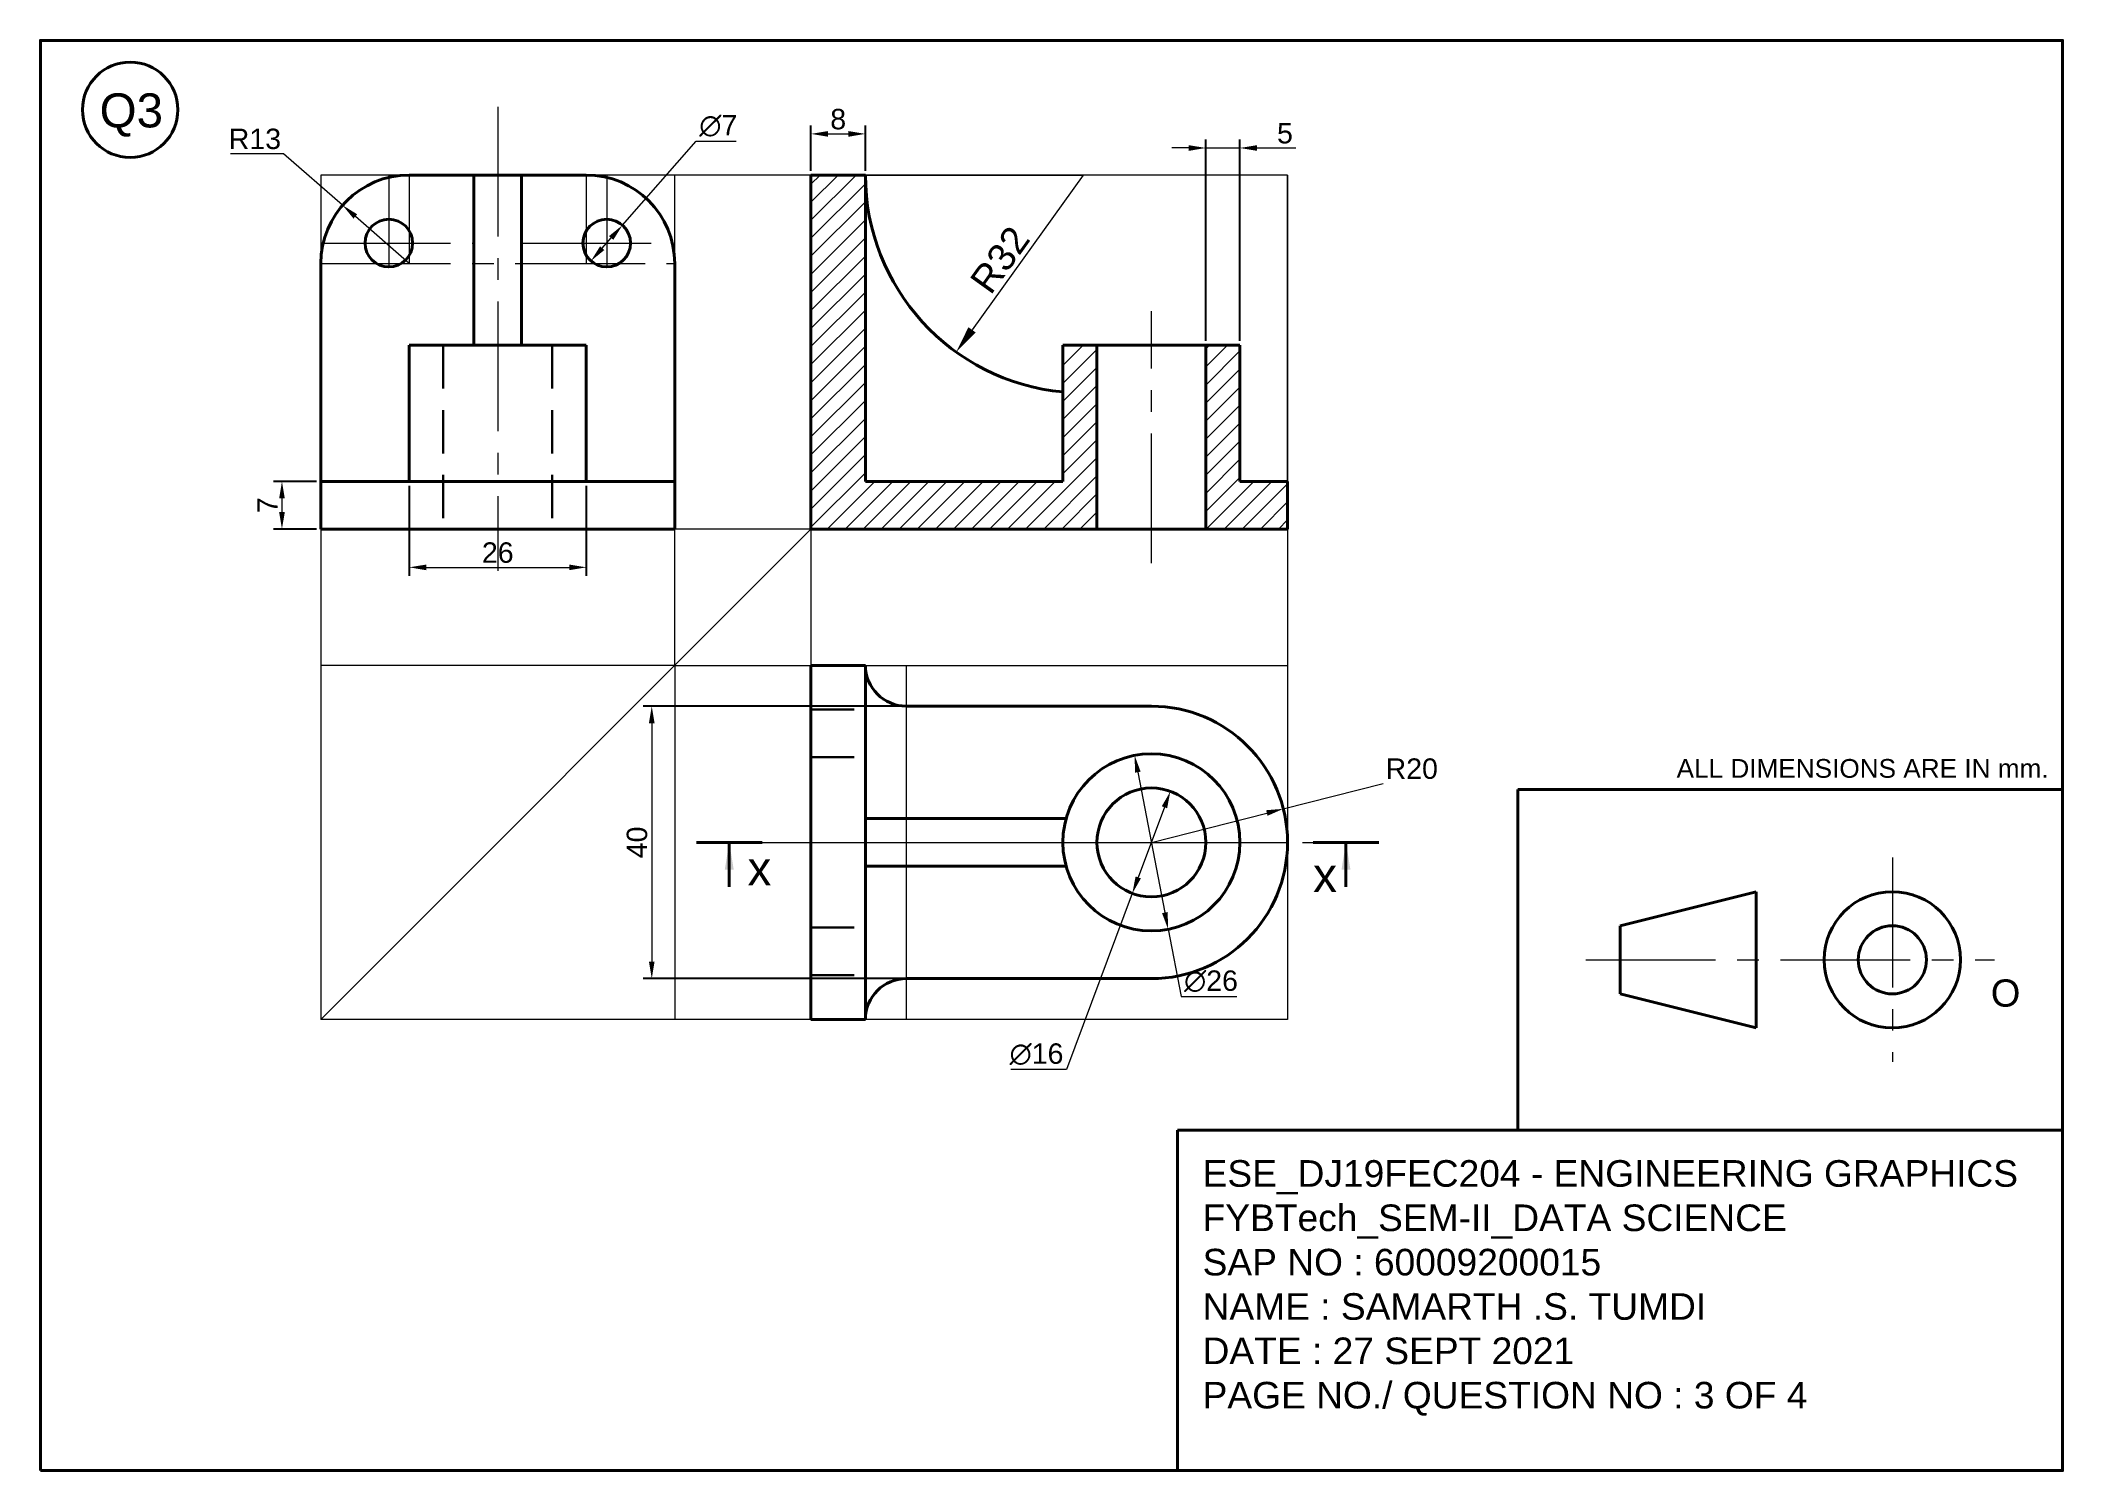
# Model space of a CAD drawing. Header units: millimetres. Extents: x 0 to 1426, y 0 to 315.
# Drawn here: x 654 to 951, y 0 to 210 of the extents above; entities that cross this region are included whole.
import ezdxf

# ---------------------------------------------------------------- set-up
doc = ezdxf.new("R2010")
doc.units = ezdxf.units.MM
doc.linetypes.add('CENTER2', pattern=[28.575, 19.05, -3.175, 3.175, -3.175])
doc.linetypes.add('DASHED2', pattern=[9.525, 6.35, -3.175])
for name, color, linetype, lineweight in [('Centre', 1, 'CENTER2', 20), ('Dim and Hatch', 6, 'Continuous', 20), ('Hidden', 3, 'DASHED2', 30), ('Object', 2, 'Continuous', 40), ('Projection', 5, 'Continuous', 5)]:
    doc.layers.add(name, color=color, linetype=linetype, lineweight=lineweight)
doc.styles.add('ortho', font='arial.ttf', dxfattribs={"height": 5})
doc.styles.get("Standard").update_dxf_attribs({"font": 'arial.ttf'})
doc.dimstyles.new('ISO-25', dxfattribs={"dimtxt": 4, "dimasz": 4, "dimexe": 1.25, "dimexo": 0.625, "dimtad": 1, "dimtoh": 1, "dimdec": 0, "dimtxsty": 'Standard', "dimcen": 2.5, "dimclrd": 256, "dimclre": 256, "dimclrt": 256, "dimadec": 0, "dimazin": 0, "dimtfac": 1, "dimtdec": 0, "dimtmove": 0, "dimatfit": 2, "dimfxl": 1, "dimlwd": -1, "dimlwe": -1, "dimarcsym": 0})
doc.dimstyles.new('ortho', dxfattribs={"dimscale": 0, "dimtxt": 3, "dimasz": 2.5, "dimexe": 1.25, "dimexo": 0.625, "dimtad": 1, "dimtoh": 1, "dimdec": 0, "dimtxsty": 'Standard', "dimcen": 2.5, "dimclrd": 256, "dimclre": 256, "dimclrt": 256, "dimadec": 0, "dimazin": 0, "dimtfac": 1, "dimtdec": 0, "dimtmove": 0, "dimatfit": 2, "dimfxl": 1, "dimlwd": -1, "dimarcsym": 1})

msp = doc.modelspace()

# ---------------------------------------------------------------- texts
at = {"layer": 'Object', "attachment_point": 1}
for s, width, gutter_width, insert, char_height in [('Q3', 42.3293, 25, (662.69, 202.23), 5), ('ALL DIMENSIONS ARE IN mm.', 99.6015, 13.75, (894.31, 104.48), 2.75), ('ESE_DJ19FEC204 - ENGINEERING GRAPHICS\\PFYBTech_SEM-II_DATA SCIENCE\\PSAP NO : 60009200015\\PNAME : SAMARTH .S. TUMDI\\PDATE : 27 SEPT 2021\\PPAGE NO./ QUESTION NO : 3 OF 4', 203.125, 19.53, (824.69, 45.58), 3.9062)]:
    msp.add_mtext_dynamic_manual_height_columns(s, width=width, gutter_width=gutter_width, heights=[0], dxfattribs=dict(at, insert=insert, char_height=char_height))
at = {"layer": 'Object', "char_height": 5, "attachment_point": 1, "style": 'ortho'}
for insert in [(757.86, 90.93), (840.93, 89.96)]:
    msp.add_mtext_dynamic_manual_height_columns('x', width=15.6511, gutter_width=25, heights=[0], dxfattribs=dict(at, insert=insert))
at = {"layer": 'Object', "insert": (430.46, 72.12), "char_height": 2.5, "attachment_point": 1}
msp.add_mtext('^I^I^I^I^I^I^I^I^I^I^I^I^I^I^I^I^I^I^I^I^I^I^I^I^I^I^I^I^I^I^I^I^I^I^I^I^I^I^I^I^I^I^I^I^I^I^I^I^I^I^I{\\H1.6x;O}', dxfattribs=at)

# ---------------------------------------------------------------- blocks, each defined once
blk = doc.blocks.new('*D19')
at = {"layer": 'Defpoints', "color": 0, "transparency": 16777216}
for p in [(819.96, 99.74), (814.37, 84.75)]:
    blk.add_point(p, dxfattribs=at)
at = {"layer": 'Dim and Hatch', "transparency": 16777216}
for p, q in [((819.09, 97.4), (815.24, 87.09)), ((814.37, 84.75), (804.71, 58.89)), ((804.71, 58.89), (796.53, 58.89))]:
    blk.add_line(p, q, dxfattribs=at)
for points in [[(818.7, 97.54), (819.48, 97.25), (819.96, 99.74)], [(814.85, 87.24), (815.63, 86.95), (814.37, 84.75)]]:
    blk.add_solid(points, dxfattribs=at)
at = {"layer": 'Dim and Hatch', "transparency": 16777216, "insert": (800.3, 61.13), "char_height": 3, "attachment_point": 5}
blk.add_mtext('∅16', dxfattribs=at)
blk = doc.blocks.new('*D20')
at = {"layer": 'Defpoints', "color": 0, "transparency": 16777216}
for p in [(814.71, 105.01), (819.63, 79.48)]:
    blk.add_point(p, dxfattribs=at)
at = {"layer": 'Dim and Hatch', "transparency": 16777216}
for p, q in [((815.18, 102.55), (819.15, 81.93)), ((819.63, 79.48), (821.53, 69.6)), ((821.53, 69.6), (829.71, 69.6))]:
    blk.add_line(p, q, dxfattribs=at)
for points in [[(815.59, 102.63), (814.77, 102.48), (814.71, 105.01)], [(819.56, 82.01), (818.74, 81.85), (819.63, 79.48)]]:
    blk.add_solid(points, dxfattribs=at)
at = {"layer": 'Dim and Hatch', "transparency": 16777216, "insert": (825.93, 71.84), "char_height": 3, "attachment_point": 5}
blk.add_mtext('∅26', dxfattribs=at)
blk = doc.blocks.new('*D11')
at = {"layer": 'Defpoints', "color": 0, "transparency": 16777216}
for p in [(836.55, 97.17), (817.17, 92.24)]:
    blk.add_point(p, dxfattribs=at)
at = {"layer": 'Dim and Hatch', "transparency": 16777216}
for p, q in [((836.55, 97.17), (851.21, 100.89)), ((817.17, 92.24), (834.13, 96.55))]:
    blk.add_line(p, q, dxfattribs=at)
blk.add_solid([(834.02, 96.96), (834.23, 96.15), (836.55, 97.17)], dxfattribs=at)
at = {"layer": 'Dim and Hatch', "transparency": 16777216, "insert": (855.41, 103.05), "char_height": 3, "attachment_point": 5}
blk.add_mtext('R20', dxfattribs=at)
blk = doc.blocks.new('*D12')
at = {"layer": 'Defpoints', "color": 0, "transparency": 16777216}
for p in [(739.48, 182.87), (734.85, 177.62)]:
    blk.add_point(p, dxfattribs=at)
at = {"layer": 'Dim and Hatch', "transparency": 16777216}
for p, q in [((739.48, 182.87), (750.32, 195.21)), ((750.32, 195.21), (756.18, 195.21)), ((736.51, 179.49), (737.83, 181))]:
    blk.add_line(p, q, dxfattribs=at)
for points in [[(737.51, 181.27), (738.14, 180.72), (739.48, 182.87)], [(736.19, 179.77), (736.82, 179.22), (734.85, 177.62)]]:
    blk.add_solid(points, dxfattribs=at)
at = {"layer": 'Dim and Hatch', "transparency": 16777216, "insert": (753.56, 197.45), "char_height": 3, "attachment_point": 5}
blk.add_mtext('∅7', dxfattribs=at)
blk = doc.blocks.new('*D13')
at = {"layer": 'Defpoints', "color": 0, "transparency": 16777216}
for p in [(698.38, 185.8), (708.17, 177.24)]:
    blk.add_point(p, dxfattribs=at)
at = {"layer": 'Dim and Hatch', "transparency": 16777216}
for p, q in [((689.7, 193.37), (681.91, 193.37)), ((698.38, 185.8), (689.7, 193.37)), ((708.17, 177.24), (700.26, 184.15))]:
    blk.add_line(p, q, dxfattribs=at)
blk.add_solid([(700.53, 184.47), (699.98, 183.84), (698.38, 185.8)], dxfattribs=at)
at = {"layer": 'Dim and Hatch', "transparency": 16777216, "insert": (685.5, 195.53), "char_height": 3, "attachment_point": 5}
blk.add_mtext('R13', dxfattribs=at)
blk = doc.blocks.new('*D14')
at = {"layer": 'Defpoints', "color": 0, "transparency": 16777216}
for p in [(708.17, 145.24), (734.17, 145.24), (734.17, 132.63)]:
    blk.add_point(p, dxfattribs=at)
at = {"layer": 'Dim and Hatch', "lineweight": -2, "transparency": 16777216}
for p, q in [((708.17, 144.62), (708.17, 131.38)), ((734.17, 144.62), (734.17, 131.38))]:
    blk.add_line(p, q, dxfattribs=at)
at = {"layer": 'Dim and Hatch', "transparency": 16777216}
blk.add_line((710.67, 132.63), (731.67, 132.63), dxfattribs=at)
for points in [[(710.67, 133.04), (710.67, 132.21), (708.17, 132.63)], [(731.67, 133.04), (731.67, 132.21), (734.17, 132.63)]]:
    blk.add_solid(points, dxfattribs=at)
at = {"layer": 'Dim and Hatch', "transparency": 16777216, "insert": (721.17, 134.78), "char_height": 3, "attachment_point": 5}
blk.add_mtext('26', dxfattribs=at)
blk = doc.blocks.new('*D15')
at = {"layer": 'Defpoints', "color": 0, "transparency": 16777216}
for p in [(695.17, 145.24), (689.47, 138.24), (695.17, 138.24)]:
    blk.add_point(p, dxfattribs=at)
at = {"layer": 'Dim and Hatch', "lineweight": -2, "transparency": 16777216}
for p, q in [((694.54, 145.24), (688.22, 145.24)), ((694.54, 138.24), (688.22, 138.24))]:
    blk.add_line(p, q, dxfattribs=at)
at = {"layer": 'Dim and Hatch', "transparency": 16777216}
blk.add_line((689.47, 142.74), (689.47, 140.74), dxfattribs=at)
for points in [[(689.06, 142.74), (689.89, 142.74), (689.47, 145.24)], [(689.06, 140.74), (689.89, 140.74), (689.47, 138.24)]]:
    blk.add_solid(points, dxfattribs=at)
at = {"layer": 'Dim and Hatch', "transparency": 16777216, "insert": (687.35, 141.74), "char_height": 3, "attachment_point": 5, "rotation": 90}
blk.add_mtext('7', dxfattribs=at)
blk = doc.blocks.new('*D16')
at = {"layer": 'Defpoints', "color": 0, "transparency": 16777216}
for p in [(781.17, 112.24), (743.79, 72.24), (781.17, 72.24)]:
    blk.add_point(p, dxfattribs=at)
at = {"layer": 'Dim and Hatch', "lineweight": -2, "transparency": 16777216}
for p, q in [((780.54, 112.24), (742.54, 112.24)), ((780.54, 72.24), (742.54, 72.24))]:
    blk.add_line(p, q, dxfattribs=at)
at = {"layer": 'Dim and Hatch', "transparency": 16777216}
blk.add_line((743.79, 109.74), (743.79, 74.74), dxfattribs=at)
for points in [[(743.37, 109.74), (744.2, 109.74), (743.79, 112.24)], [(743.37, 74.74), (744.2, 74.74), (743.79, 72.24)]]:
    blk.add_solid(points, dxfattribs=at)
at = {"layer": 'Dim and Hatch', "transparency": 16777216, "insert": (741.63, 92.24), "char_height": 3, "attachment_point": 5, "rotation": 90}
blk.add_mtext('40', dxfattribs=at)
blk = doc.blocks.new('*D17')
at = {"layer": 'Defpoints', "color": 0, "transparency": 16777216}
for p in [(775.17, 196.28), (767.17, 190.24), (775.17, 190.24)]:
    blk.add_point(p, dxfattribs=at)
at = {"layer": 'Dim and Hatch', "lineweight": -2, "transparency": 16777216}
for p, q in [((767.17, 190.87), (767.17, 197.53)), ((775.17, 190.87), (775.17, 197.53))]:
    blk.add_line(p, q, dxfattribs=at)
at = {"layer": 'Dim and Hatch', "transparency": 16777216}
blk.add_line((769.67, 196.28), (772.67, 196.28), dxfattribs=at)
for points in [[(769.67, 196.69), (769.67, 195.86), (767.17, 196.28)], [(772.67, 196.69), (772.67, 195.86), (775.17, 196.28)]]:
    blk.add_solid(points, dxfattribs=at)
at = {"layer": 'Dim and Hatch', "transparency": 16777216, "insert": (771.17, 198.43), "char_height": 3, "attachment_point": 5}
blk.add_mtext('8', dxfattribs=at)
blk = doc.blocks.new('*D18')
at = {"layer": 'Defpoints', "color": 0, "transparency": 16777216}
for p in [(830.17, 194.21), (825.17, 165.24), (830.17, 165.24)]:
    blk.add_point(p, dxfattribs=at)
at = {"layer": 'Dim and Hatch', "transparency": 16777216}
for p, q in [((822.67, 194.21), (820.17, 194.21)), ((825.17, 194.21), (830.17, 194.21)), ((832.67, 194.21), (838.4, 194.21))]:
    blk.add_line(p, q, dxfattribs=at)
at = {"layer": 'Dim and Hatch', "lineweight": -2, "transparency": 16777216}
for p, q in [((825.17, 165.87), (825.17, 195.46)), ((830.17, 165.87), (830.17, 195.46))]:
    blk.add_line(p, q, dxfattribs=at)
at = {"layer": 'Dim and Hatch', "transparency": 16777216}
for points in [[(822.67, 194.62), (822.67, 193.79), (825.17, 194.21)], [(832.67, 194.62), (832.67, 193.79), (830.17, 194.21)]]:
    blk.add_solid(points, dxfattribs=at)
at = {"layer": 'Dim and Hatch', "transparency": 16777216, "insert": (836.79, 196.36), "char_height": 3, "attachment_point": 5}
blk.add_mtext('5', dxfattribs=at)
blk = doc.blocks.new('*D21')
at = {"layer": 'Defpoints', "color": 0, "transparency": 16777216}
for p in [(807.17, 190.24), (788.5, 164.25)]:
    blk.add_point(p, dxfattribs=at)
at = {"layer": 'Dim and Hatch', "transparency": 16777216}
blk.add_line((807.17, 190.24), (790.84, 167.5), dxfattribs=at)
blk.add_solid([(790.3, 167.89), (791.38, 167.11), (788.5, 164.25)], dxfattribs=at)
at = {"layer": 'Dim and Hatch', "transparency": 16777216, "insert": (794.94, 177.79), "char_height": 4, "attachment_point": 5, "rotation": 54.327}
blk.add_mtext('R32', dxfattribs=at)

# ---------------------------------------------------------------- dimensions: what is measured, and where the dimension line sits
at = {"layer": 'Dim and Hatch'}
for p1, p2, picture, middle in [((734.85, 177.62), (739.48, 182.87), '*D12', (753.56, 195.21)), ((814.71, 105.01), (819.63, 79.48), '*D20', (825.93, 69.6)), ((819.96, 99.74), (814.37, 84.75), '*D19', (800.3, 58.89))]:
    dim = msp.add_diameter_dim_2p(p1=p1, p2=p2, dimstyle='ortho', dxfattribs=at)
    dim.commit()
    dim.dimension.update_dxf_attribs({"geometry": picture, "text_midpoint": middle, "dimtype": 163})
for base, p1, p2, picture, middle in [((775.17, 196.28), (767.17, 190.24), (775.17, 190.24), '*D17', (771.17, 198.43)), ((830.17, 194.21), (825.17, 165.24), (830.17, 165.24), '*D18', (836.79, 196.36)), ((734.17, 132.63), (708.17, 145.24), (734.17, 145.24), '*D14', (721.17, 134.78))]:
    dim = msp.add_linear_dim(base=base, p1=p1, p2=p2, dimstyle='ortho', dxfattribs=at)
    dim.commit()
    dim.dimension.update_dxf_attribs({"geometry": picture, "text_midpoint": middle})
for center, mpoint, dimstyle, picture, middle in [((708.17, 177.24), (698.38, 185.8), 'ortho', '*D13', (685.5, 193.37)), ((807.17, 190.24), (788.5, 164.25), 'ISO-25', '*D21', (797.11, 176.23)), ((817.17, 92.24), (836.55, 97.17), 'ortho', '*D11', (855.41, 100.89))]:
    dim = msp.add_radius_dim(center=center, mpoint=mpoint, dimstyle=dimstyle, dxfattribs=at)
    dim.commit()
    dim.dimension.update_dxf_attribs({"geometry": picture, "text_midpoint": middle, "dimtype": 164})
for base, p1, p2, picture, middle in [((689.47, 138.24), (695.17, 145.24), (695.17, 138.24), '*D15', (687.35, 141.74)), ((743.79, 72.24), (781.17, 112.24), (781.17, 72.24), '*D16', (741.63, 92.24))]:
    dim = msp.add_linear_dim(base=base, p1=p1, p2=p2, angle=90, dimstyle='ortho', dxfattribs=at)
    dim.commit()
    dim.dimension.update_dxf_attribs({"geometry": picture, "text_midpoint": middle})

# ---------------------------------------------------------------- hatches: boundary and pattern name
at = {"layer": 'Dim and Hatch'}
h = msp.add_hatch(dxfattribs=at)
h.set_pattern_fill('ANSI31', color=256, scale=15)
h.set_pattern_definition([(45, (852.7284, 35.8196), (-1.325825, 1.325825), [])])
h.paths.add_polyline_path([(775.17, 190.24), (767.17, 190.24), (767.17, 165.24), (775.17, 165.24)])
h.paths.add_polyline_path([(775.17, 165.24), (767.17, 165.24), (767.17, 158.39), (775.17, 158.39)])
h.paths.add_polyline_path([(775.17, 158.39), (767.17, 158.39), (767.17, 145.24), (775.17, 145.24)])
h.paths.add_polyline_path([(775.17, 145.24), (767.17, 145.24), (767.17, 138.24), (775.17, 138.24)])
h.paths.add_polyline_path([(804.17, 145.24), (775.17, 145.24), (775.17, 138.24), (804.17, 138.24)])
h.paths.add_polyline_path([(809.17, 145.24), (809.17, 165.24), (804.17, 165.24), (804.17, 145.24), (804.17, 138.24), (809.17, 138.24)])
h.paths.add_polyline_path([(830.17, 145.24), (830.17, 165.24), (825.17, 165.24), (825.17, 145.24), (825.17, 138.24), (830.17, 138.24)])
h.paths.add_polyline_path([(837.17, 145.24), (830.17, 145.24), (830.17, 138.24), (837.17, 138.24)])

# ---------------------------------------------------------------- linework, layer by layer
at = {"layer": 'Centre'}
for p, q in [((721.17, 200.24), (721.17, 132.13)), ((705.17, 190.24), (705.17, 176.74)), ((708.17, 190.24), (708.17, 177.24)), ((734.17, 190.24), (734.17, 177.24)), ((737.17, 190.24), (737.17, 176.74)), ((695.17, 180.24), (717.67, 180.24)), ((724.67, 180.24), (746.81, 180.24)), ((695.17, 177.24), (747.17, 177.24)), ((817.17, 133.24), (817.17, 170.24)), ((760, 92.24), (840.93, 92.24)), ((926, 90), (926, 60)), ((881, 75), (941, 75))]:
    msp.add_line(p, q, dxfattribs=at)
at = {"layer": 'Hidden'}
for p, q in [((713.17, 165.24), (713.17, 138.24)), ((729.17, 165.24), (729.17, 138.24)), ((767.17, 111.74), (775.17, 111.74)), ((767.17, 104.74), (775.17, 104.74)), ((767.17, 79.74), (775.17, 79.74)), ((767.17, 72.74), (775.17, 72.74))]:
    msp.add_line(p, q, dxfattribs=at)
at = {"layer": 'Object'}
for p, q in [((708.17, 190.24), (734.17, 190.24)), ((717.67, 190.24), (717.67, 165.24)), ((724.67, 190.24), (724.67, 165.24)), ((775.17, 190.24), (767.17, 190.24)), ((767.17, 190.24), (767.17, 138.24)), ((775.17, 145.24), (775.17, 190.24)), ((695.17, 177.24), (695.17, 138.24)), ((747.17, 138.24), (747.17, 177.24)), ((708.17, 145.24), (708.17, 165.24)), ((708.17, 165.24), (734.17, 165.24)), ((734.17, 165.24), (734.17, 145.24)), ((804.17, 145.24), (804.17, 165.24)), ((804.17, 165.24), (830.17, 165.24)), ((817.17, 165.24), (809.17, 165.24)), ((809.17, 165.24), (809.17, 138.24)), ((817.17, 165.24), (809.17, 165.24)), ((817.17, 165.24), (825.17, 165.24)), ((825.17, 165.24), (825.17, 138.24)), ((830.17, 165.24), (830.17, 145.24)), ((695.17, 145.24), (747.17, 145.24)), ((775.17, 145.24), (804.17, 145.24)), ((830.17, 145.24), (837.17, 145.24)), ((837.17, 145.24), (837.17, 138.24)), ((695.17, 138.24), (747.17, 138.24)), ((767.17, 138.24), (775.17, 138.24)), ((837.17, 138.24), (775.17, 138.24)), ((767.17, 118.24), (775.17, 118.24)), ((767.17, 66.24), (767.17, 118.24)), ((775.17, 118.24), (775.17, 66.24)), ((817.17, 112.24), (781.17, 112.24)), ((951, 100), (871, 100)), ((871, 100), (871, 50)), ((775.17, 95.74), (804.65, 95.74)), ((760, 92.24), (750.35, 92.24)), ((850.58, 92.24), (840.93, 92.24)), ((775.17, 88.74), (804.65, 88.74)), ((886, 80), (906, 85)), ((906, 65), (906, 85)), ((886, 70), (886, 80)), ((817.17, 72.24), (781.17, 72.24)), ((886, 70), (906, 65)), ((775.17, 66.24), (767.17, 66.24)), ((951, 50), (821, 50)), ((821, 50), (821, 0)), ((871, 50), (951, 50))]:
    msp.add_line(p, q, dxfattribs=at)
msp.add_lwpolyline([(654, 0), (951, 0), (951, 210), (654, 210)], close=True, dxfattribs=at)
for centre, radius in [((667.18, 199.82), 7), ((705.17, 180.24), 3.5), ((737.17, 180.24), 3.5), ((817.17, 92.24), 13), ((817.17, 92.24), 8), ((926, 75), 10), ((926, 75), 5)]:
    msp.add_circle(centre, radius, dxfattribs=at)
for centre, radius, start, end in [((708.17, 177.24), 13, 90, 180), ((734.17, 177.24), 13, 0, 90), ((807.17, 190.24), 32, 180, 264.6206), ((781.17, 118.24), 6, 180, 270), ((817.17, 92.24), 20, 270, 90), ((781.17, 66.24), 6, 90, 180)]:
    msp.add_arc(centre, radius, start, end, dxfattribs=at)
at = {"layer": 'Projection'}
for p, q in [((695.17, 190.24), (695.17, 66.24)), ((837.17, 190.24), (695.17, 190.24)), ((747.17, 118.24), (747.17, 190.24)), ((767.17, 138.24), (767.17, 190.24)), ((775.17, 190.24), (807.17, 190.24)), ((837.17, 190.24), (837.17, 138.24)), ((837.17, 138.24), (837.17, 190.24)), ((837.17, 138.24), (695.17, 138.24)), ((767.17, 138.24), (695.17, 66.24)), ((767.17, 138.24), (767.17, 66.24)), ((837.17, 138.24), (837.17, 66.24)), ((747.17, 118.24), (695.17, 118.24)), ((747.17, 118.24), (837.17, 118.24)), ((747.17, 118.24), (747.17, 66.24)), ((781.17, 118.24), (781.17, 66.24)), ((775.17, 92.24), (837.17, 92.24)), ((837.17, 66.24), (695.17, 66.24))]:
    msp.add_line(p, q, dxfattribs=at)

msp.set_redraw_order([(e.dxf.handle, doc.entitydb.next_handle()) for e in msp.query("TEXT MTEXT ATTDEF DIMENSION ARC_DIMENSION")])  # texts and dimensions are drawn at this point

# ---------------------------------------------------------------- leaders
at = {"layer": 'Object'}
for points in [[(755.17, 92.24), (755.17, 85.7), (755.17, 86)], [(845.75, 92.24), (845.75, 85.7), (845.75, 86)]]:
    msp.add_leader(points, dimstyle='ISO-25', dxfattribs=at)

doc.saveas('drawing.dxf')
